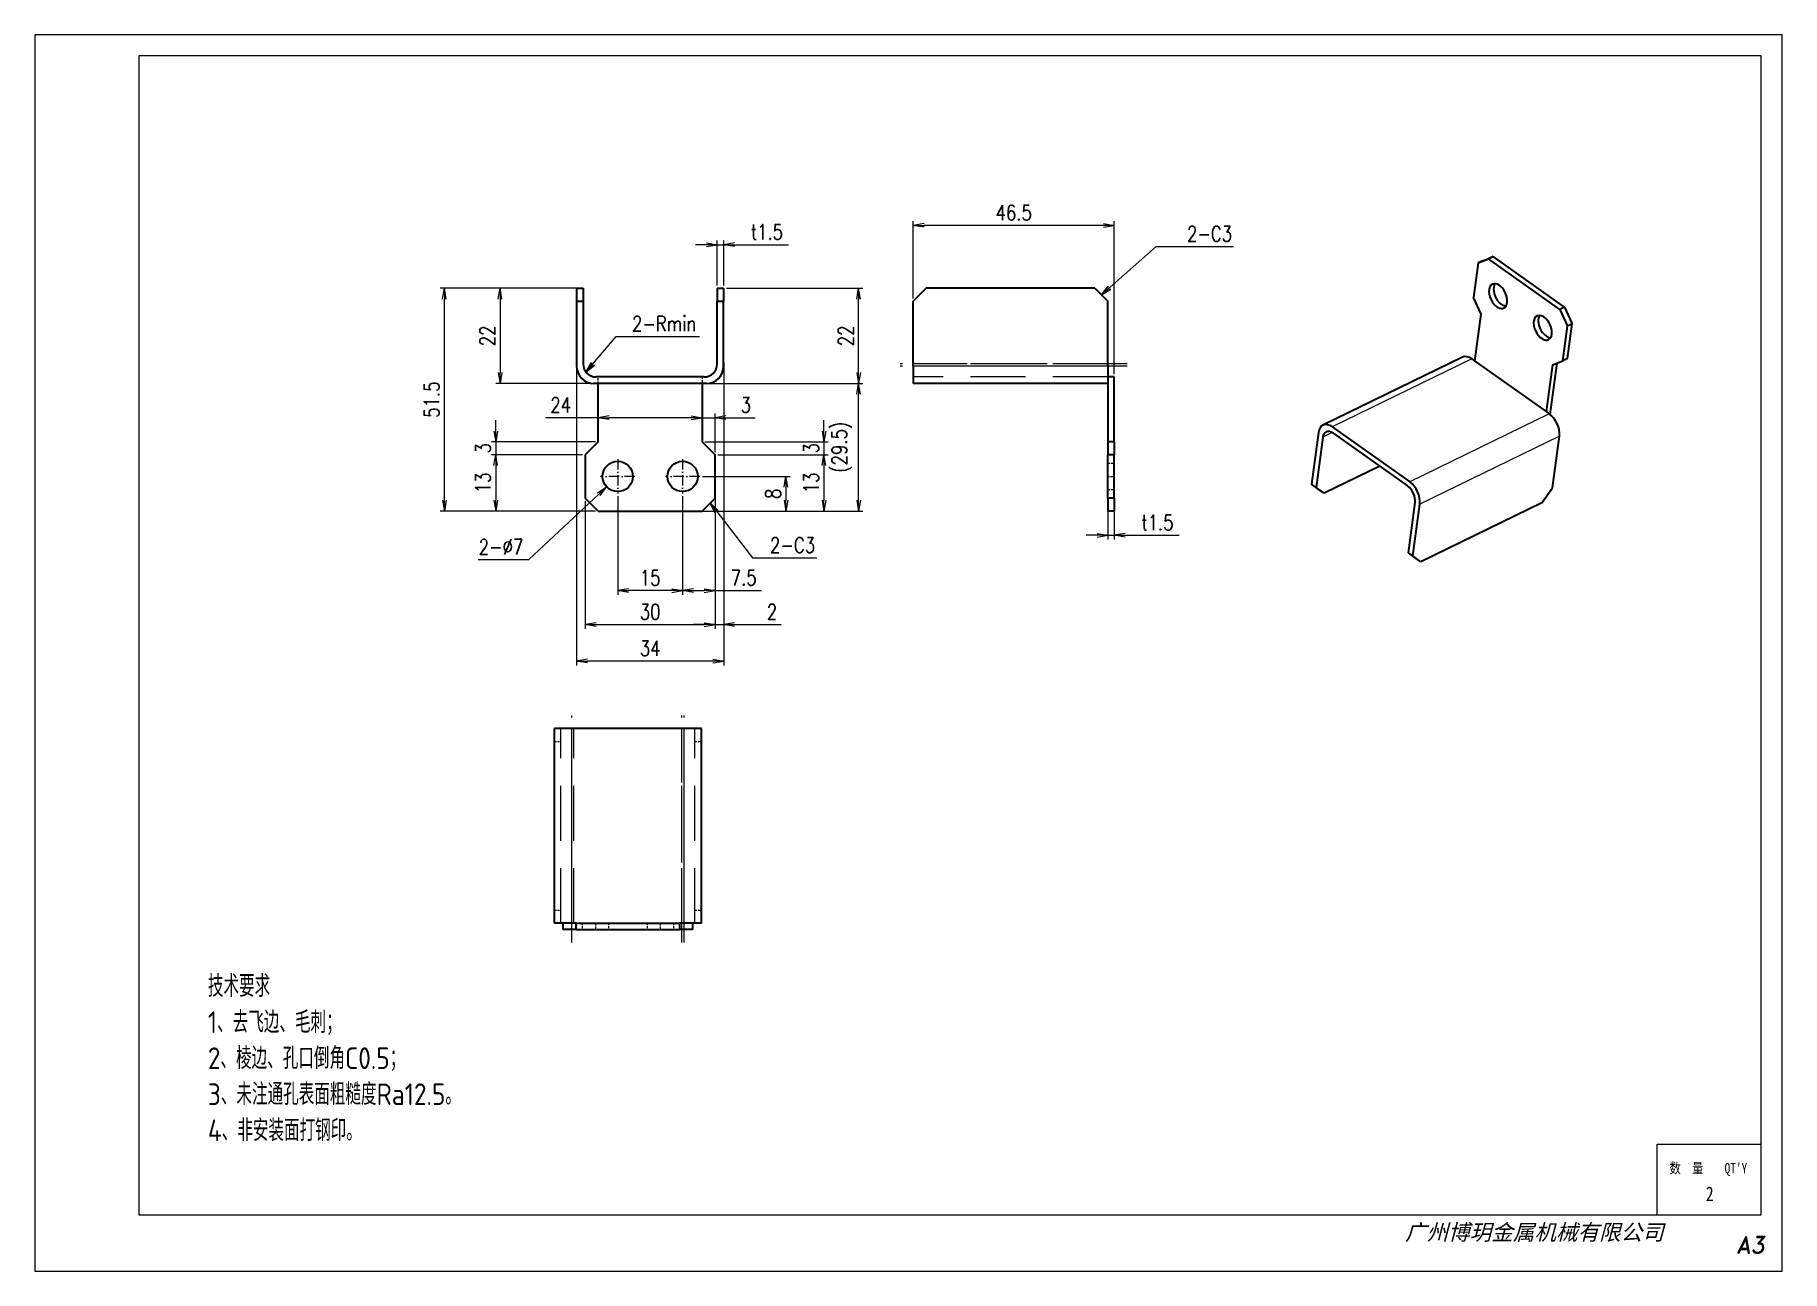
# Model space of a CAD drawing. Header units: millimetres. Extents: x 947 to 8432, y 980 to 2342.
# Drawn here: x 5900 to 6304.1, y 1550 to 1835.7 of the extents above; entities that cross this region are included whole.
import ezdxf
from ezdxf.enums import TextEntityAlignment as Align

# ---------------------------------------------------------------- set-up
doc = ezdxf.new("R2010")
doc.units = ezdxf.units.MM
for name, pattern in [('AM_ISO02W050x2', [3.75, 3, -0.75]), ('AM_ISO08W050x2', [9, 6, -0.75, 1.5, -0.75]), ('DASHDOT', [18.5, 12, -3, 0.5, -3]), ('DASHED', [19.05, 12.7, -6.35])]:
    doc.linetypes.add(name, pattern=pattern)
for name, color, linetype, lineweight in [('中心线', 2, 'AM_ISO08W050x2', 18), ('图框BY', 7, 'Continuous', 0), ('标注线', 3, 'Continuous', 18), ('粗实线', 7, 'Continuous', 35), ('虚线', 1, 'AM_ISO02W050x2', 18)]:
    doc.layers.add(name, color=color, linetype=linetype, lineweight=lineweight)
doc.styles.add('DIM', font='romans.shx', dxfattribs={"width": 0.8, "bigfont": 'bigfont.shx'})
doc.styles.add('STYLE1', font='')
doc.styles.add('国标', font='simfang.ttf', dxfattribs={"width": 0.8})
doc.styles.add('机械长仿宋', font='gbenor.shx', dxfattribs={"height": 1, "bigfont": 'gbcbig.shx'})
doc.styles.add('标题字', font='romand.shx', dxfattribs={"oblique": 10, "bigfont": 'bigfont.shx'})
doc.styles.get('STYLE1').set_extended_font_data('SimSun')
doc.dimstyles.new('XR 1-1', dxfattribs={"dimtxt": 3.5, "dimasz": 2.5, "dimexe": 1, "dimexo": 0.625, "dimgap": 1.2, "dimtad": 1, "dimtoh": 1, "dimdsep": 46, "dimtxsty": 'DIM', "dimblk": 'OPEN', "dimcen": 0, "dimclrd": 8, "dimclre": 8, "dimclrt": 2, "dimazin": 2, "dimtfac": 0.5, "dimtmove": 0, "dimatfit": 3, "dimldrblk": 'OPEN', "dimfxl": 1, "dimtolj": 2, "dimlwd": 18, "dimlwe": 18, "dimarcsym": 0})
doc.dimstyles.new('XR 1-1$0', dxfattribs={"dimtxt": 3.5, "dimasz": 2.5, "dimexe": 1, "dimexo": 0.625, "dimgap": 1.2, "dimtad": 1, "dimzin": 9, "dimdsep": 46, "dimtxsty": 'DIM', "dimblk": 'OPEN', "dimcen": 0, "dimclrd": 8, "dimclre": 8, "dimclrt": 2, "dimazin": 2, "dimtfac": 0.5, "dimtmove": 0, "dimatfit": 3, "dimldrblk": 'OPEN', "dimfxl": 1, "dimtolj": 2, "dimlwd": 18, "dimlwe": 18, "dimarcsym": 0})
doc.dimstyles.new('XR 1-1$3', dxfattribs={"dimtxt": 3.5, "dimasz": 2.5, "dimexe": 1, "dimexo": 0.625, "dimgap": 1.2, "dimtad": 1, "dimtoh": 1, "dimdsep": 46, "dimtxsty": 'DIM', "dimblk": 'OPEN', "dimcen": 0, "dimclrd": 8, "dimclre": 8, "dimclrt": 2, "dimazin": 2, "dimtfac": 0.5, "dimtofl": 0, "dimtmove": 0, "dimatfit": 3, "dimldrblk": 'OPEN', "dimfxl": 1, "dimtolj": 2, "dimlwd": 18, "dimlwe": 18, "dimarcsym": 0})

msp = doc.modelspace()

# ---------------------------------------------------------------- texts
at = {"layer": '图框BY', "style": '国标', "width": 0.8}
for s, p in [('数  量', (6278.01, 1572.577)), ("QT'Y ", (6290.76, 1572.577))]:
    msp.add_text(s, height=2.4051, dxfattribs=at).set_placement(p)
msp.add_text('2', height=3.367, dxfattribs=at).set_placement((6287.318, 1566.163), align=Align.CENTER)
at = {"layer": '图框BY', "lineweight": -3, "style": 'STYLE1', "oblique": 15}
msp.add_text('广州博玥金属机械有限公司', height=3.6557, dxfattribs=at).set_placement((6216.861, 1557.147))
at = {"layer": '图框BY', "style": '标题字', "oblique": 10}
msp.add_text('A3', height=3.8481, dxfattribs=at).set_placement((6296.755, 1556.025), align=Align.MIDDLE)
at = {"layer": '标注线', "color": 2, "char_height": 3.5, "attachment_point": 7, "style": 'DIM'}
for s, insert in [('\\A2;2-C3', (6166.425, 1788.004)), ('\\A2;2-{\\Fromans,bigfont|c134;R}min', (6038.068, 1767.252)), ('\\A2;2-C3', (6070.001, 1716.047))]:
    msp.add_mtext(s, dxfattribs=dict(at, insert=insert))
at = {"layer": '标注线', "color": 2, "insert": (5940, 1580), "char_height": 5, "width": 114.82461, "attachment_point": 7, "style": '机械长仿宋'}
msp.add_mtext('\\A2;技术要求\\P1、去飞边、毛刺；\\P2、棱边、孔口倒角C0.5；\\P3、未注通孔表面粗糙度Ra12.5。\\P4、非安装面打钢印。', dxfattribs=at)

# ---------------------------------------------------------------- blocks, each defined once
blk = doc.blocks.new('_Open')
at = {"color": 0, "linetype": 'ByBlock', "lineweight": -2}
for p, q in [((-1, 0.17), (0, 0)), ((-1, -0.17), (0, 0)), ((0, 0), (-1, 0))]:
    blk.add_line(p, q, dxfattribs=at)
blk = doc.blocks.new('*D284')
at = {"layer": '标注线', "color": 8, "lineweight": 18, "transparency": 16777216}
for p, q in [((6025.4, 1777.17), (6006.58, 1777.17)), ((6007.58, 1774.67), (6007.58, 1757.67)), ((6029.65, 1755.17), (6006.58, 1755.17))]:
    blk.add_line(p, q, dxfattribs=at)
at = {"layer": '标注线', "color": 8, "lineweight": 18, "transparency": 16777216, "xscale": 2.5, "yscale": 2.5, "zscale": 2.5}
for p, rotation in [((6007.58, 1777.17), 90), ((6007.58, 1755.17), 270)]:
    blk.add_blockref('_Open', p, dxfattribs=dict(at, rotation=rotation))
at = {"layer": '标注线', "color": 2, "transparency": 16777216, "insert": (6004.63, 1766.17), "char_height": 3.5, "attachment_point": 5, "rotation": 90, "style": 'DIM'}
blk.add_mtext('\\A2;22', dxfattribs=at)
blk = doc.blocks.new('*D285')
at = {"layer": '标注线', "color": 8, "lineweight": 18, "transparency": 16777216}
for p, q in [((6059.9, 1777.17), (6091.48, 1777.17)), ((6090.48, 1757.67), (6090.48, 1774.67)), ((6054.9, 1755.17), (6091.48, 1755.17))]:
    blk.add_line(p, q, dxfattribs=at)
at = {"layer": '标注线', "color": 8, "lineweight": 18, "transparency": 16777216, "xscale": 2.5, "yscale": 2.5, "zscale": 2.5}
for p, rotation in [((6090.48, 1777.17), 90), ((6090.48, 1755.17), 270)]:
    blk.add_blockref('_Open', p, dxfattribs=dict(at, rotation=rotation))
at = {"layer": '标注线', "color": 2, "transparency": 16777216, "insert": (6087.53, 1766.17), "char_height": 3.5, "attachment_point": 5, "rotation": 90, "style": 'DIM'}
blk.add_mtext('\\A2;22', dxfattribs=at)
blk = doc.blocks.new('*D286')
at = {"layer": '标注线', "color": 8, "lineweight": 18, "transparency": 16777216}
for p, q in [((6025.28, 1759.97), (6025.28, 1690)), ((6059.28, 1759.97), (6059.28, 1690)), ((6056.78, 1691), (6027.78, 1691))]:
    blk.add_line(p, q, dxfattribs=at)
at = {"layer": '标注线', "color": 8, "lineweight": 18, "transparency": 16777216, "xscale": 2.5, "yscale": 2.5, "zscale": 2.5, "rotation": 180}
blk.add_blockref('_Open', (6025.28, 1691), dxfattribs=at)
at = {"layer": '标注线', "color": 8, "lineweight": 18, "transparency": 16777216, "xscale": 2.5, "yscale": 2.5, "zscale": 2.5}
blk.add_blockref('_Open', (6059.28, 1691), dxfattribs=at)
at = {"layer": '标注线', "color": 2, "transparency": 16777216, "insert": (6042.28, 1693.95), "char_height": 3.5, "attachment_point": 5, "style": 'DIM'}
blk.add_mtext('\\A2;34', dxfattribs=at)
blk = doc.blocks.new('*D287')
at = {"layer": '标注线', "color": 8, "lineweight": 18, "transparency": 16777216}
for p, q in [((6077.24, 1755.17), (6091.48, 1755.17)), ((6090.48, 1728.17), (6090.48, 1752.67)), ((6054.9, 1725.67), (6091.48, 1725.67))]:
    blk.add_line(p, q, dxfattribs=at)
at = {"layer": '标注线', "color": 8, "lineweight": 18, "transparency": 16777216, "xscale": 2.5, "yscale": 2.5, "zscale": 2.5}
for p, rotation in [((6090.48, 1755.17), 90), ((6090.48, 1725.67), 270)]:
    blk.add_blockref('_Open', p, dxfattribs=dict(at, rotation=rotation))
at = {"layer": '标注线', "color": 2, "transparency": 16777216, "insert": (6086.61, 1740.42), "char_height": 3.5, "attachment_point": 5, "rotation": 90, "style": 'DIM'}
blk.add_mtext('\\A2;(29.5)', dxfattribs=at)
blk = doc.blocks.new('*D288')
at = {"layer": '标注线', "color": 8, "lineweight": 18, "transparency": 16777216}
for p, q in [((6030.28, 1747.25), (6018.07, 1747.25)), ((6030.28, 1747.83), (6030.28, 1746.25)), ((6051.78, 1747.25), (6032.78, 1747.25)), ((6054.28, 1747.83), (6054.28, 1746.25))]:
    blk.add_line(p, q, dxfattribs=at)
at = {"layer": '标注线', "color": 8, "lineweight": 18, "transparency": 16777216, "xscale": 2.5, "yscale": 2.5, "zscale": 2.5, "rotation": 180}
blk.add_blockref('_Open', (6030.28, 1747.25), dxfattribs=at)
at = {"layer": '标注线', "color": 8, "lineweight": 18, "transparency": 16777216, "xscale": 2.5, "yscale": 2.5, "zscale": 2.5}
blk.add_blockref('_Open', (6054.28, 1747.25), dxfattribs=at)
at = {"layer": '标注线', "color": 2, "transparency": 16777216, "insert": (6021.6, 1750.2), "char_height": 3.5, "attachment_point": 5, "style": 'DIM'}
blk.add_mtext('\\A2;24', dxfattribs=at)
blk = doc.blocks.new('*D289')
at = {"layer": '标注线', "color": 8, "lineweight": 18, "transparency": 16777216}
for p, q in [((6051.78, 1747.23), (6049.28, 1747.23)), ((6054.28, 1742.29), (6054.28, 1748.23)), ((6054.28, 1747.23), (6057.28, 1747.23)), ((6057.28, 1739.29), (6057.28, 1748.23)), ((6059.78, 1747.23), (6066.54, 1747.23))]:
    blk.add_line(p, q, dxfattribs=at)
at = {"layer": '标注线', "color": 8, "lineweight": 18, "transparency": 16777216, "xscale": 2.5, "yscale": 2.5, "zscale": 2.5}
blk.add_blockref('_Open', (6054.28, 1747.23), dxfattribs=at)
at = {"layer": '标注线', "color": 8, "lineweight": 18, "transparency": 16777216, "xscale": 2.5, "yscale": 2.5, "zscale": 2.5, "rotation": 180}
blk.add_blockref('_Open', (6057.28, 1747.23), dxfattribs=at)
at = {"layer": '标注线', "color": 2, "transparency": 16777216, "insert": (6064.41, 1750.18), "char_height": 3.5, "attachment_point": 5, "style": 'DIM'}
blk.add_mtext('\\A2;3', dxfattribs=at)
blk = doc.blocks.new('*D290')
at = {"layer": '标注线', "color": 8, "lineweight": 18, "transparency": 16777216}
for p, q in [((6082.46, 1744.17), (6082.46, 1746.67)), ((6054.9, 1741.67), (6083.46, 1741.67)), ((6082.46, 1741.67), (6082.46, 1738.67)), ((6057.9, 1738.67), (6083.46, 1738.67)), ((6082.46, 1736.17), (6082.46, 1733.67))]:
    blk.add_line(p, q, dxfattribs=at)
at = {"layer": '标注线', "color": 8, "lineweight": 18, "transparency": 16777216, "xscale": 2.5, "yscale": 2.5, "zscale": 2.5}
for p, rotation in [((6082.46, 1741.67), 270), ((6082.46, 1738.67), 90)]:
    blk.add_blockref('_Open', p, dxfattribs=dict(at, rotation=rotation))
at = {"layer": '标注线', "color": 2, "transparency": 16777216, "insert": (6079.51, 1740.17), "char_height": 3.5, "attachment_point": 5, "rotation": 90, "style": 'DIM'}
blk.add_mtext('\\A2;3', dxfattribs=at)
blk = doc.blocks.new('*D291')
at = {"layer": '标注线', "color": 8, "lineweight": 18, "transparency": 16777216}
for p, q in [((6006.58, 1744.17), (6006.58, 1746.67)), ((6029.65, 1741.67), (6005.58, 1741.67)), ((6006.58, 1741.67), (6006.58, 1738.67)), ((6026.65, 1738.67), (6005.58, 1738.67)), ((6006.58, 1736.17), (6006.58, 1733.67))]:
    blk.add_line(p, q, dxfattribs=at)
at = {"layer": '标注线', "color": 8, "lineweight": 18, "transparency": 16777216, "xscale": 2.5, "yscale": 2.5, "zscale": 2.5}
for p, rotation in [((6006.58, 1741.67), 270), ((6006.58, 1738.67), 90)]:
    blk.add_blockref('_Open', p, dxfattribs=dict(at, rotation=rotation))
at = {"layer": '标注线', "color": 2, "transparency": 16777216, "insert": (6003.63, 1740.17), "char_height": 3.5, "attachment_point": 5, "rotation": 90, "style": 'DIM'}
blk.add_mtext('\\A2;3', dxfattribs=at)
blk = doc.blocks.new('*D292')
at = {"layer": '标注线', "color": 8, "lineweight": 18, "transparency": 16777216}
for p, q in [((6059.28, 1759.34), (6059.28, 1698.43)), ((6057.28, 1738.04), (6057.28, 1698.43)), ((6054.78, 1699.43), (6052.28, 1699.43)), ((6057.28, 1699.43), (6059.28, 1699.43)), ((6061.78, 1699.43), (6072.59, 1699.43))]:
    blk.add_line(p, q, dxfattribs=at)
at = {"layer": '标注线', "color": 8, "lineweight": 18, "transparency": 16777216, "xscale": 2.5, "yscale": 2.5, "zscale": 2.5}
blk.add_blockref('_Open', (6057.28, 1699.43), dxfattribs=at)
at = {"layer": '标注线', "color": 8, "lineweight": 18, "transparency": 16777216, "xscale": 2.5, "yscale": 2.5, "zscale": 2.5, "rotation": 180}
blk.add_blockref('_Open', (6059.28, 1699.43), dxfattribs=at)
at = {"layer": '标注线', "color": 2, "transparency": 16777216, "insert": (6070.46, 1702.38), "char_height": 3.5, "attachment_point": 5, "style": 'DIM'}
blk.add_mtext('\\A2;2', dxfattribs=at)
blk = doc.blocks.new('*D293')
at = {"layer": '标注线', "color": 8, "lineweight": 18, "transparency": 16777216}
for p, q in [((6055.28, 1787.24), (6052.78, 1787.24)), ((6057.78, 1777.79), (6057.78, 1788.24)), ((6057.78, 1787.24), (6059.28, 1787.24)), ((6059.28, 1777.79), (6059.28, 1788.24)), ((6061.78, 1787.24), (6074.28, 1787.24))]:
    blk.add_line(p, q, dxfattribs=at)
at = {"layer": '标注线', "color": 8, "lineweight": 18, "transparency": 16777216, "xscale": 2.5, "yscale": 2.5, "zscale": 2.5}
blk.add_blockref('_Open', (6057.78, 1787.24), dxfattribs=at)
at = {"layer": '标注线', "color": 8, "lineweight": 18, "transparency": 16777216, "xscale": 2.5, "yscale": 2.5, "zscale": 2.5, "rotation": 180}
blk.add_blockref('_Open', (6059.28, 1787.24), dxfattribs=at)
at = {"layer": '标注线', "color": 2, "transparency": 16777216, "insert": (6069.28, 1790.19), "char_height": 3.5, "attachment_point": 5, "style": 'DIM'}
blk.add_mtext('\\A2;{\\Fromans,bigfont|c134;t}1.5', dxfattribs=at)
blk = doc.blocks.new('*D294')
at = {"layer": '标注线', "color": 8, "lineweight": 18, "transparency": 16777216}
for p, q in [((6148.12, 1726.54), (6148.12, 1719.06)), ((6149.62, 1725.5), (6149.62, 1719.06)), ((6145.62, 1720.06), (6143.12, 1720.06)), ((6148.12, 1720.06), (6149.62, 1720.06)), ((6152.12, 1720.06), (6164.62, 1720.06))]:
    blk.add_line(p, q, dxfattribs=at)
at = {"layer": '标注线', "color": 8, "lineweight": 18, "transparency": 16777216, "xscale": 2.5, "yscale": 2.5, "zscale": 2.5}
blk.add_blockref('_Open', (6148.12, 1720.06), dxfattribs=at)
at = {"layer": '标注线', "color": 8, "lineweight": 18, "transparency": 16777216, "xscale": 2.5, "yscale": 2.5, "zscale": 2.5, "rotation": 180}
blk.add_blockref('_Open', (6149.62, 1720.06), dxfattribs=at)
at = {"layer": '标注线', "color": 2, "transparency": 16777216, "insert": (6159.62, 1723.01), "char_height": 3.5, "attachment_point": 5, "style": 'DIM'}
blk.add_mtext('\\A2;{\\Fromans,bigfont|c134;t}1.5', dxfattribs=at)
blk = doc.blocks.new('*D295')
at = {"layer": '标注线', "color": 8, "lineweight": 18, "transparency": 16777216}
for p, q in [((6103.12, 1774.79), (6103.12, 1792.69)), ((6147.12, 1791.69), (6105.62, 1791.69)), ((6149.62, 1757.29), (6149.62, 1792.69))]:
    blk.add_line(p, q, dxfattribs=at)
at = {"layer": '标注线', "color": 8, "lineweight": 18, "transparency": 16777216, "xscale": 2.5, "yscale": 2.5, "zscale": 2.5, "rotation": 180}
blk.add_blockref('_Open', (6103.12, 1791.69), dxfattribs=at)
at = {"layer": '标注线', "color": 8, "lineweight": 18, "transparency": 16777216, "xscale": 2.5, "yscale": 2.5, "zscale": 2.5}
blk.add_blockref('_Open', (6149.62, 1791.69), dxfattribs=at)
at = {"layer": '标注线', "color": 2, "transparency": 16777216, "insert": (6126.37, 1794.64), "char_height": 3.5, "attachment_point": 5, "style": 'DIM'}
blk.add_mtext('\\A2;46.5', dxfattribs=at)
blk = doc.blocks.new('*D296')
at = {"layer": '标注线', "color": 8, "lineweight": 18, "transparency": 16777216}
for p, q in [((6027.28, 1728.04), (6027.28, 1698.43)), ((6057.28, 1728.04), (6057.28, 1698.43)), ((6029.78, 1699.43), (6054.78, 1699.43))]:
    blk.add_line(p, q, dxfattribs=at)
at = {"layer": '标注线', "color": 8, "lineweight": 18, "transparency": 16777216, "xscale": 2.5, "yscale": 2.5, "zscale": 2.5, "rotation": 180}
blk.add_blockref('_Open', (6027.28, 1699.43), dxfattribs=at)
at = {"layer": '标注线', "color": 8, "lineweight": 18, "transparency": 16777216, "xscale": 2.5, "yscale": 2.5, "zscale": 2.5}
blk.add_blockref('_Open', (6057.28, 1699.43), dxfattribs=at)
at = {"layer": '标注线', "color": 2, "transparency": 16777216, "insert": (6042.28, 1702.38), "char_height": 3.5, "attachment_point": 5, "style": 'DIM'}
blk.add_mtext('\\A2;30', dxfattribs=at)
blk = doc.blocks.new('*D297')
at = {"layer": '标注线', "color": 8, "lineweight": 18, "transparency": 16777216}
for p, q in [((6054.37, 1733.67), (6074.67, 1733.67)), ((6073.67, 1731.17), (6073.67, 1728.17)), ((6054.37, 1725.67), (6074.67, 1725.67))]:
    blk.add_line(p, q, dxfattribs=at)
at = {"layer": '标注线', "color": 8, "lineweight": 18, "transparency": 16777216, "xscale": 2.5, "yscale": 2.5, "zscale": 2.5}
for p, rotation in [((6073.67, 1733.67), 90), ((6073.67, 1725.67), 270)]:
    blk.add_blockref('_Open', p, dxfattribs=dict(at, rotation=rotation))
at = {"layer": '标注线', "color": 2, "transparency": 16777216, "insert": (6070.72, 1729.67), "char_height": 3.5, "attachment_point": 5, "rotation": 90, "style": 'DIM'}
blk.add_mtext('\\A2;8', dxfattribs=at)
blk = doc.blocks.new('*D298')
at = {"layer": '标注线', "color": 8, "lineweight": 18, "transparency": 16777216}
for p, q in [((6049.78, 1729.08), (6049.78, 1706.3)), ((6057.28, 1728.04), (6057.28, 1706.3)), ((6052.28, 1707.3), (6054.78, 1707.3)), ((6057.28, 1707.3), (6068.04, 1707.3))]:
    blk.add_line(p, q, dxfattribs=at)
at = {"layer": '标注线', "color": 8, "lineweight": 18, "transparency": 16777216, "xscale": 2.5, "yscale": 2.5, "zscale": 2.5, "rotation": 180}
blk.add_blockref('_Open', (6049.78, 1707.3), dxfattribs=at)
at = {"layer": '标注线', "color": 8, "lineweight": 18, "transparency": 16777216, "xscale": 2.5, "yscale": 2.5, "zscale": 2.5}
blk.add_blockref('_Open', (6057.28, 1707.3), dxfattribs=at)
at = {"layer": '标注线', "color": 2, "transparency": 16777216, "insert": (6063.91, 1710.25), "char_height": 3.5, "attachment_point": 5, "style": 'DIM'}
blk.add_mtext('\\A2;7.5', dxfattribs=at)
blk = doc.blocks.new('*D299')
at = {"layer": '标注线', "color": 8, "lineweight": 18, "transparency": 16777216}
for p, q in [((6034.78, 1729.08), (6034.78, 1706.27)), ((6049.78, 1728.45), (6049.78, 1706.27)), ((6047.28, 1707.27), (6037.28, 1707.27))]:
    blk.add_line(p, q, dxfattribs=at)
at = {"layer": '标注线', "color": 8, "lineweight": 18, "transparency": 16777216, "xscale": 2.5, "yscale": 2.5, "zscale": 2.5, "rotation": 180}
blk.add_blockref('_Open', (6034.78, 1707.27), dxfattribs=at)
at = {"layer": '标注线', "color": 8, "lineweight": 18, "transparency": 16777216, "xscale": 2.5, "yscale": 2.5, "zscale": 2.5}
blk.add_blockref('_Open', (6049.78, 1707.27), dxfattribs=at)
at = {"layer": '标注线', "color": 2, "transparency": 16777216, "insert": (6042.28, 1710.22), "char_height": 3.5, "attachment_point": 5, "style": 'DIM'}
blk.add_mtext('\\A2;15', dxfattribs=at)
blk = doc.blocks.new('*D300')
at = {"layer": '标注线', "color": 8, "lineweight": 18, "transparency": 16777216}
for p, q in [((6058.53, 1738.67), (6083.46, 1738.67)), ((6082.46, 1736.17), (6082.46, 1728.17)), ((6054.99, 1725.67), (6083.46, 1725.67))]:
    blk.add_line(p, q, dxfattribs=at)
at = {"layer": '标注线', "color": 8, "lineweight": 18, "transparency": 16777216, "xscale": 2.5, "yscale": 2.5, "zscale": 2.5}
for p, rotation in [((6082.46, 1738.67), 90), ((6082.46, 1725.67), 270)]:
    blk.add_blockref('_Open', p, dxfattribs=dict(at, rotation=rotation))
at = {"layer": '标注线', "color": 2, "transparency": 16777216, "insert": (6079.51, 1732.17), "char_height": 3.5, "attachment_point": 5, "rotation": 90, "style": 'DIM'}
blk.add_mtext('\\A2;13', dxfattribs=at)
blk = doc.blocks.new('*D301')
at = {"layer": '标注线', "color": 8, "lineweight": 18, "transparency": 16777216}
for p, q in [((6024.65, 1777.17), (5993.7, 1777.17)), ((5994.7, 1728.17), (5994.7, 1774.67)), ((6029.65, 1725.67), (5993.7, 1725.67))]:
    blk.add_line(p, q, dxfattribs=at)
at = {"layer": '标注线', "color": 8, "lineweight": 18, "transparency": 16777216, "xscale": 2.5, "yscale": 2.5, "zscale": 2.5}
for p, rotation in [((5994.7, 1777.17), 90), ((5994.7, 1725.67), 270)]:
    blk.add_blockref('_Open', p, dxfattribs=dict(at, rotation=rotation))
at = {"layer": '标注线', "color": 2, "transparency": 16777216, "insert": (5991.75, 1751.42), "char_height": 3.5, "attachment_point": 5, "rotation": 90, "style": 'DIM'}
blk.add_mtext('\\A2;51.5', dxfattribs=at)
blk = doc.blocks.new('*D302')
at = {"layer": '标注线', "color": 8, "lineweight": 18, "transparency": 16777216}
for p, q in [((6026.65, 1738.67), (6005.58, 1738.67)), ((6006.58, 1736.17), (6006.58, 1728.17)), ((6029.65, 1725.67), (6005.58, 1725.67))]:
    blk.add_line(p, q, dxfattribs=at)
at = {"layer": '标注线', "color": 8, "lineweight": 18, "transparency": 16777216, "xscale": 2.5, "yscale": 2.5, "zscale": 2.5}
for p, rotation in [((6006.58, 1738.67), 90), ((6006.58, 1725.67), 270)]:
    blk.add_blockref('_Open', p, dxfattribs=dict(at, rotation=rotation))
at = {"layer": '标注线', "color": 2, "transparency": 16777216, "insert": (6003.63, 1732.17), "char_height": 3.5, "attachment_point": 5, "rotation": 90, "style": 'DIM'}
blk.add_mtext('\\A2;13', dxfattribs=at)
blk = doc.blocks.new('*D303')
at = {"layer": '标注线', "color": 8, "lineweight": 18, "transparency": 16777216}
for p, q in [((6014.25, 1714.44), (6030.4, 1729.57)), ((6002.51, 1714.44), (6014.25, 1714.44))]:
    blk.add_line(p, q, dxfattribs=at)
at = {"layer": '标注线', "color": 8, "lineweight": 18, "transparency": 16777216, "xscale": 2.5, "yscale": 2.5, "zscale": 2.5, "rotation": 43.12670939556352}
blk.add_blockref('_Open', (6032.22, 1731.28), dxfattribs=at)
at = {"layer": '标注线', "color": 2, "transparency": 16777216, "insert": (6007.78, 1717.39), "char_height": 3.5, "attachment_point": 5, "style": 'DIM'}
blk.add_mtext('\\A2;2-%%c7', dxfattribs=at)

# ---------------------------------------------------------------- dimensions: what is measured, and where the dimension line sits
at = {"layer": '标注线'}
for base, p1, p2, picture, middle in [((6103.123, 1791.692), (6149.623, 1756.669), (6103.123, 1774.169), '*D295', (6126.373, 1794.642)), ((6025.278, 1691), (6059.278, 1760.593), (6025.278, 1760.593), '*D286', (6042.278, 1693.95)), ((6034.778, 1707.274), (6049.778, 1729.079), (6034.778, 1729.704), '*D299', (6042.278, 1710.224)), ((6057.278, 1707.301), (6049.778, 1729.704), (6057.278, 1728.669), '*D298', (6063.911, 1710.251)), ((6057.278, 1699.425), (6027.278, 1728.669), (6057.278, 1728.669), '*D296', (6042.278, 1702.375))]:
    dim = msp.add_linear_dim(base=base, p1=p1, p2=p2, dimstyle='XR 1-1$0', dxfattribs=at)
    dim.commit()
    dim.dimension.update_dxf_attribs({"geometry": picture, "text_midpoint": middle})
for base, p1, p2, picture, middle in [((6059.278, 1787.24), (6057.778, 1777.169), (6059.278, 1777.169), '*D293', (6069.278, 1790.19)), ((6149.623, 1720.064), (6148.123, 1727.169), (6149.623, 1726.127), '*D294', (6159.623, 1723.014))]:
    dim = msp.add_linear_dim(base=base, p1=p1, p2=p2, text='{\\Fromans,bigfont|c134;t}<>', dimstyle='XR 1-1$0', dxfattribs=at)
    dim.commit()
    dim.dimension.update_dxf_attribs({"geometry": picture, "text_midpoint": middle})
for base, p1, p2, picture, middle in [((5994.7, 1777.169), (6030.278, 1725.669), (6025.278, 1777.169), '*D301', (5991.75, 1751.419)), ((6007.584, 1755.169), (6026.028, 1777.169), (6030.278, 1755.169), '*D284', (6004.634, 1766.169)), ((6090.479, 1777.169), (6054.278, 1755.169), (6059.278, 1777.169), '*D285', (6087.529, 1766.169)), ((6006.584, 1725.669), (6027.278, 1738.669), (6030.278, 1725.669), '*D302', (6003.634, 1732.169)), ((6082.457, 1725.669), (6057.903, 1738.669), (6054.368, 1725.669), '*D300', (6079.507, 1732.169)), ((6073.666, 1725.669), (6053.743, 1733.669), (6053.743, 1725.669), '*D297', (6070.716, 1729.669))]:
    dim = msp.add_linear_dim(base=base, p1=p1, p2=p2, angle=90, dimstyle='XR 1-1$0', dxfattribs=at)
    dim.commit()
    dim.dimension.update_dxf_attribs({"geometry": picture, "text_midpoint": middle})
for base, p1, p2, picture, middle in [((6057.278, 1699.425), (6059.278, 1759.968), (6057.278, 1738.669), '*D292', (6070.461, 1699.425)), ((6030.278, 1747.253), (6054.278, 1748.46), (6030.278, 1748.46), '*D288', (6021.599, 1747.253)), ((6054.278, 1747.228), (6057.278, 1738.669), (6054.278, 1741.669), '*D289', (6064.411, 1747.228))]:
    dim = msp.add_linear_dim(base=base, p1=p1, p2=p2, dimstyle='XR 1-1$0', dxfattribs=at)
    dim.commit()
    dim.dimension.update_dxf_attribs({"geometry": picture, "text_midpoint": middle, "dimtype": 160})
dim = msp.add_linear_dim(base=(6090.479, 1755.169), p1=(6054.278, 1725.669), p2=(6076.616, 1755.169), angle=90, dimstyle='XR 1-1$0', override={"dimpost": '(<>)'}, dxfattribs=at)
dim.commit()
dim.dimension.update_dxf_attribs({"geometry": '*D287', "text_midpoint": (6086.613, 1740.419)})
for base, p1, p2, picture, middle in [((6006.584, 1738.669), (6030.278, 1741.669), (6027.278, 1738.669), '*D291', (6006.584, 1740.169)), ((6082.457, 1738.669), (6054.278, 1741.669), (6057.278, 1738.669), '*D290', (6082.457, 1740.169))]:
    dim = msp.add_linear_dim(base=base, p1=p1, p2=p2, angle=90, dimstyle='XR 1-1$0', dxfattribs=at)
    dim.commit()
    dim.dimension.update_dxf_attribs({"geometry": picture, "text_midpoint": middle, "dimtype": 160})
dim = msp.add_diameter_dim_2p(p1=(6037.332, 1736.062), p2=(6032.223, 1731.276), dimstyle='XR 1-1$3', override={"dimpost": '2-%%c<>'}, dxfattribs=at)
dim.commit()
dim.dimension.update_dxf_attribs({"geometry": '*D303', "text_midpoint": (6007.779, 1714.438), "dimtype": 163})

# ---------------------------------------------------------------- linework, layer by layer
at = {"layer": '中心线', "color": 2, "linetype": 'DASHDOT', "lineweight": 13}
for p, q in [((6152.623, 1759.669), (6098.622, 1759.669)), ((6152.623, 1759.169), (6098.622, 1759.169)), ((6024.13, 1625.918), (6024.13, 1679.918)), ((6049.63, 1625.918), (6049.63, 1679.918)), ((6050.13, 1625.918), (6050.13, 1679.918))]:
    msp.add_line(p, q, dxfattribs=at)
at = {"layer": '中心线', "color": 2, "linetype": 'DASHDOT', "lineweight": 13, "ltscale": 0.19825}
for p, q in [((6034.778, 1737.634), (6034.778, 1729.704)), ((6049.778, 1737.634), (6049.778, 1729.704)), ((6038.743, 1733.669), (6030.813, 1733.669)), ((6053.743, 1733.669), (6045.813, 1733.669))]:
    msp.add_line(p, q, dxfattribs=at)
at = {"layer": '中心线', "color": 2, "linetype": 'DASHDOT', "lineweight": 13, "ltscale": 0.045}
msp.add_line((6147.973, 1733.669), (6149.773, 1733.669), dxfattribs=at)
at = {"layer": '中心线', "color": 2, "linetype": 'DASHDOT', "lineweight": 13, "ltscale": 0.045015}
for p, q in [((6029.63, 1630.568), (6029.63, 1628.768)), ((6044.63, 1630.568), (6044.63, 1628.768))]:
    msp.add_line(p, q, dxfattribs=at)
at = {"layer": '图框BY'}
msp.add_lwpolyline([(6304.051, 1835.722), (5900, 1835.722), (5900, 1550), (6304.051, 1550)], close=True, dxfattribs=at)
for points in [[(5924.051, 1830.911), (5924.051, 1562.987), (6299.241, 1562.987), (6299.241, 1830.911), (5924.051, 1830.911)], [(6275.19, 1562.987), (6275.19, 1579.342), (6299.241, 1579.342)]]:
    msp.add_lwpolyline(points, dxfattribs=at)
at = {"layer": '粗实线', "color": 7, "lineweight": 35, "ltscale": 0.201791}
for p, q in [((6233.761, 1783.017), (6232.696, 1775.016)), ((6253.356, 1760.388), (6254.421, 1768.389)), ((6254.432, 1760.912), (6255.497, 1768.913))]:
    msp.add_line(p, q, dxfattribs=at)
at = {"layer": '粗实线', "color": 7, "lineweight": 35, "ltscale": 0.064078}
for p, q in [((6233.761, 1783.017), (6236.147, 1783.954)), ((6234.837, 1783.541), (6237.223, 1784.478)), ((6250.971, 1759.45), (6253.356, 1760.388))]:
    msp.add_line(p, q, dxfattribs=at)
at = {"layer": '粗实线', "color": 7, "lineweight": 35, "ltscale": 0.029917}
for p, q in [((6234.837, 1783.541), (6233.761, 1783.017)), ((6237.223, 1784.478), (6236.147, 1783.954)), ((6253.751, 1772.776), (6252.675, 1772.252)), ((6255.497, 1768.913), (6254.421, 1768.389)), ((6254.432, 1760.912), (6253.356, 1760.388))]:
    msp.add_line(p, q, dxfattribs=at)
at = {"layer": '粗实线', "color": 7, "lineweight": 35}
for p, q in [((6252.675, 1772.252), (6236.147, 1783.954)), ((6253.751, 1772.776), (6237.223, 1784.478)), ((6145.123, 1777.169), (6106.123, 1777.169)), ((6230.138, 1761.234), (6197.864, 1745.512)), ((6233.005, 1760.351), (6249.533, 1748.649)), ((6055.278, 1755.169), (6029.278, 1755.169)), ((6054.778, 1756.669), (6029.778, 1756.669)), ((6148.123, 1755.169), (6103.123, 1755.169)), ((6200.042, 1745.117), (6217.947, 1732.439)), ((6200.226, 1743.673), (6217.443, 1731.482)), ((6030.278, 1725.669), (6054.278, 1725.669)), ((6248.481, 1727.56), (6220.51, 1713.934)), ((6020.13, 1630.418), (6020.13, 1675.418)), ((6050.13, 1675.418), (6024.13, 1675.418)), ((6054.13, 1630.418), (6054.13, 1675.418)), ((6025.13, 1630.418), (6049.13, 1630.418)), ((6025.13, 1628.918), (6049.13, 1628.918))]:
    msp.add_line(p, q, dxfattribs=at)
at = {"layer": '粗实线', "color": 7, "lineweight": 35, "ltscale": 0.075}
for p, q in [((6025.278, 1777.169), (6025.278, 1774.169)), ((6026.778, 1777.169), (6026.778, 1774.169)), ((6057.778, 1777.169), (6057.778, 1774.169)), ((6059.278, 1777.169), (6059.278, 1774.169)), ((6148.123, 1741.669), (6148.123, 1738.669)), ((6149.623, 1741.669), (6149.623, 1738.669)), ((6148.123, 1728.669), (6148.123, 1725.669)), ((6149.623, 1728.669), (6149.623, 1725.669)), ((6025.13, 1630.418), (6022.13, 1630.418)), ((6025.13, 1628.918), (6022.13, 1628.918)), ((6052.13, 1630.418), (6049.13, 1630.418)), ((6052.13, 1628.918), (6049.13, 1628.918))]:
    msp.add_line(p, q, dxfattribs=at)
at = {"layer": '粗实线', "color": 7, "lineweight": 35, "ltscale": 0.0375}
for p, q in [((6025.278, 1777.169), (6026.778, 1777.169)), ((6025.278, 1774.169), (6026.778, 1774.169)), ((6057.778, 1777.169), (6059.278, 1777.169)), ((6057.778, 1774.169), (6059.278, 1774.169)), ((6149.623, 1756.669), (6148.123, 1756.669)), ((6149.623, 1741.669), (6148.123, 1741.669)), ((6149.623, 1738.669), (6148.123, 1738.669)), ((6149.623, 1728.669), (6148.123, 1728.669)), ((6149.623, 1725.669), (6148.123, 1725.669)), ((6022.13, 1628.918), (6022.13, 1630.418)), ((6025.13, 1628.918), (6025.13, 1630.418)), ((6049.13, 1628.918), (6049.13, 1630.418)), ((6052.13, 1628.918), (6052.13, 1630.418))]:
    msp.add_line(p, q, dxfattribs=at)
at = {"layer": '粗实线', "color": 7, "lineweight": 35, "ltscale": 0.375}
for p, q in [((6025.278, 1774.169), (6025.278, 1759.169)), ((6059.278, 1759.169), (6059.278, 1774.169)), ((6103.123, 1759.169), (6103.123, 1774.169)), ((6148.123, 1759.169), (6148.123, 1774.169)), ((6149.623, 1741.669), (6149.623, 1756.669))]:
    msp.add_line(p, q, dxfattribs=at)
at = {"layer": '粗实线', "color": 7, "lineweight": 35, "ltscale": 0.3625}
for p, q in [((6026.778, 1774.169), (6026.778, 1759.669)), ((6057.778, 1759.669), (6057.778, 1774.169))]:
    msp.add_line(p, q, dxfattribs=at)
at = {"layer": '粗实线', "color": 7, "lineweight": 35, "ltscale": 0.106066}
for p, q in [((6106.123, 1777.169), (6103.123, 1774.169)), ((6145.123, 1777.169), (6148.123, 1774.169)), ((6030.278, 1741.669), (6027.278, 1738.669)), ((6054.278, 1741.669), (6057.278, 1738.669)), ((6030.278, 1725.669), (6027.278, 1728.669)), ((6057.278, 1728.669), (6054.278, 1725.669))]:
    msp.add_line(p, q, dxfattribs=at)
at = {"layer": '粗实线', "color": 7, "lineweight": 35, "ltscale": 0.10599}
for p, q in [((6234.443, 1771.153), (6232.696, 1775.016)), ((6252.675, 1772.252), (6254.421, 1768.389)), ((6253.751, 1772.776), (6255.497, 1768.913))]:
    msp.add_line(p, q, dxfattribs=at)
at = {"layer": '粗实线', "color": 7, "lineweight": 35, "ltscale": 0.272418}
for p, q in [((6233.005, 1760.351), (6234.443, 1771.153)), ((6250.971, 1759.45), (6249.533, 1748.649))]:
    msp.add_line(p, q, dxfattribs=at)
at = {"layer": '粗实线', "color": 7, "lineweight": 35, "ltscale": 0.070711}
for p, q in [((6103.123, 1759.169), (6103.123, 1756.34)), ((6148.123, 1759.169), (6148.123, 1756.34)), ((6024.13, 1675.418), (6021.301, 1675.418)), ((6052.958, 1675.418), (6050.13, 1675.418))]:
    msp.add_line(p, q, dxfattribs=at)
at = {"layer": '粗实线', "color": 7, "lineweight": 13}
for p, q in [((6148.123, 1759.169), (6103.123, 1759.169)), ((6232.316, 1760.839), (6200.042, 1745.117)), ((6250.222, 1748.161), (6217.947, 1732.439)), ((6252.55, 1743.01), (6220.276, 1727.288)), ((6024.13, 1630.418), (6024.13, 1675.418)), ((6050.13, 1630.418), (6050.13, 1675.418))]:
    msp.add_line(p, q, dxfattribs=at)
at = {"layer": '粗实线', "color": 7, "lineweight": 35, "ltscale": 0.021095}
for p, q in [((6232.316, 1760.839), (6233.005, 1760.351)), ((6249.533, 1748.649), (6250.222, 1748.161))]:
    msp.add_line(p, q, dxfattribs=at)
at = {"layer": '粗实线', "color": 7, "lineweight": 35, "ltscale": 0.299618}
msp.add_line((6250.451, 1747.987), (6252.032, 1759.867), dxfattribs=at)
at = {"layer": '粗实线', "color": 7, "lineweight": 35, "ltscale": 0.3375}
for p, q in [((6030.278, 1741.669), (6030.278, 1755.169)), ((6054.278, 1755.169), (6054.278, 1741.669)), ((6148.123, 1755.169), (6148.123, 1741.669))]:
    msp.add_line(p, q, dxfattribs=at)
at = {"layer": '粗实线', "color": 7, "lineweight": 35, "ltscale": 0.029289}
for p, q in [((6103.123, 1756.34), (6103.123, 1755.169)), ((6148.123, 1756.34), (6148.123, 1755.169)), ((6021.301, 1675.418), (6020.13, 1675.418)), ((6054.13, 1675.418), (6052.958, 1675.418)), ((6021.301, 1630.418), (6020.13, 1630.418)), ((6054.13, 1630.418), (6052.958, 1630.418))]:
    msp.add_line(p, q, dxfattribs=at)
at = {"layer": '粗实线', "color": 7, "lineweight": 35, "ltscale": 0.302687}
for p, q in [((6196.861, 1743.867), (6195.263, 1731.865)), ((6250.953, 1731.009), (6252.55, 1743.01)), ((6218.678, 1715.286), (6220.276, 1727.288))]:
    msp.add_line(p, q, dxfattribs=at)
at = {"layer": '粗实线', "color": 7, "lineweight": 35, "ltscale": 0.292597}
for p, q in [((6197.841, 1742.735), (6196.296, 1731.134)), ((6217.645, 1716.018), (6219.189, 1727.619))]:
    msp.add_line(p, q, dxfattribs=at)
at = {"layer": '粗实线', "color": 7, "lineweight": 13, "ltscale": 0.060812}
msp.add_line((6200.027, 1743.8), (6197.841, 1742.735), dxfattribs=at)
at = {"layer": '粗实线', "color": 7, "lineweight": 35, "ltscale": 0.25}
for p, q in [((6027.278, 1738.669), (6027.278, 1728.669)), ((6057.278, 1728.669), (6057.278, 1738.669)), ((6148.123, 1728.669), (6148.123, 1738.669)), ((6149.623, 1728.669), (6149.623, 1738.669))]:
    msp.add_line(p, q, dxfattribs=at)
at = {"layer": '粗实线', "color": 7, "lineweight": 35, "ltscale": 0.357768}
msp.add_line((6210.994, 1736.049), (6198.128, 1729.781), dxfattribs=at)
at = {"layer": '粗实线', "color": 7, "lineweight": 35, "ltscale": 0.031643}
for p, q in [((6196.296, 1731.134), (6195.263, 1731.865)), ((6198.128, 1729.781), (6197.095, 1730.513)), ((6218.678, 1715.286), (6217.645, 1716.018)), ((6220.51, 1713.934), (6219.477, 1714.666))]:
    msp.add_line(p, q, dxfattribs=at)
at = {"layer": '粗实线', "color": 7, "lineweight": 35, "ltscale": 0.056927}
for p, q in [((6197.095, 1730.513), (6195.263, 1731.865)), ((6198.128, 1729.781), (6196.296, 1731.134)), ((6219.477, 1714.666), (6217.645, 1716.018)), ((6220.51, 1713.934), (6218.678, 1715.286))]:
    msp.add_line(p, q, dxfattribs=at)
at = {"layer": '粗实线', "color": 7, "lineweight": 35, "ltscale": 0.106062}
msp.add_line((6248.481, 1727.56), (6250.953, 1731.009), dxfattribs=at)
at = {"layer": '粗实线', "color": 7, "lineweight": 35, "ltscale": 0.020711}
msp.add_line((6022.13, 1630.418), (6021.301, 1630.418), dxfattribs=at)
at = {"layer": '粗实线', "color": 7, "lineweight": 35, "ltscale": 0.020703}
msp.add_line((6052.958, 1630.418), (6052.13, 1630.418), dxfattribs=at)
at = {"layer": '粗实线', "color": 7, "lineweight": 35}
for centre in [(6034.778, 1733.669), (6049.778, 1733.669)]:
    msp.add_circle(centre, 3.5, dxfattribs=at)
for centre, radius, start, end in [((6029.278, 1759.169), 4, 180, 270), ((6029.778, 1759.669), 3, 180, 270), ((6054.778, 1759.669), 3, 270, 360), ((6055.278, 1759.169), 4, 270, 0)]:
    msp.add_arc(centre, radius, start, end, dxfattribs=at)
for centre, major_axis, start_param, end_param in [((6238.394, 1775.359), (-1.336, 2.742), 6.283145, 8.0917736), ((6238.394, 1775.359), (-1.336, 2.742), 3.1415524, 6.283145), ((6239.47, 1775.883), (-1.336, 2.742), 0.3314858, 1.8085883), ((6238.394, 1775.359), (-1.336, 2.742), 1.8085883, 3.1415524), ((6239.47, 1775.883), (-1.336, 2.742), 1.8085883, 2.8098912), ((6248.724, 1768.045), (-1.336, 2.742), 6.2831236, 8.0917736), ((6248.724, 1768.045), (-1.336, 2.742), 3.1415309, 6.2831236), ((6249.8, 1768.569), (-1.336, 2.742), 0.3314885, 2.8098798), ((6248.724, 1768.045), (-1.336, 2.742), 1.8085883, 3.1415309), ((6231.89, 1757.638), (-1.752, 3.596), 5.4501809, 6.2832391), ((6199.616, 1741.916), (-1.752, 3.596), 0.0000538, 0.7377919), ((6199.616, 1741.916), (-1.752, 3.596), 5.4501809, 6.2832391), ((6249.795, 1744.961), (-1.752, 3.596), 3.8793846, 5.4501809), ((6199.907, 1741.272), (-1.314, 2.697), 0.0000538, 0.7377919), ((6199.907, 1741.272), (-1.314, 2.697), 5.4501809, 6.2832391), ((6217.123, 1729.082), (-1.314, 2.697), 3.8793846, 5.4501809), ((6217.521, 1729.238), (-1.752, 3.596), 3.8793846, 5.4501809)]:
    msp.add_ellipse(centre, major_axis=major_axis, ratio=0.6029413, start_param=start_param, end_param=end_param, dxfattribs=at)
at = {"layer": '虚线', "color": 1, "linetype": 'DASHED', "lineweight": 13, "ltscale": 0.0375}
for p, q in [((6025.278, 1774.169), (6026.778, 1774.169)), ((6057.778, 1774.169), (6059.278, 1774.169)), ((6030.278, 1755.169), (6030.278, 1756.669)), ((6054.278, 1756.669), (6054.278, 1755.169)), ((6149.623, 1741.669), (6148.123, 1741.669)), ((6149.623, 1738.669), (6148.123, 1738.669)), ((6148.123, 1736.719), (6149.623, 1736.719)), ((6148.123, 1736.719), (6149.623, 1736.719)), ((6148.123, 1730.619), (6149.623, 1730.619)), ((6148.123, 1730.619), (6149.623, 1730.619)), ((6149.623, 1728.669), (6148.123, 1728.669)), ((6020.13, 1672.418), (6021.63, 1672.418)), ((6052.63, 1672.418), (6054.13, 1672.418)), ((6020.13, 1633.418), (6021.63, 1633.418)), ((6052.63, 1633.418), (6054.13, 1633.418)), ((6025.13, 1628.918), (6025.13, 1630.418)), ((6026.58, 1630.418), (6026.58, 1628.918)), ((6032.68, 1630.418), (6032.68, 1628.918)), ((6041.58, 1630.418), (6041.58, 1628.918)), ((6047.68, 1630.418), (6047.68, 1628.918)), ((6049.13, 1628.918), (6049.13, 1630.418))]:
    msp.add_line(p, q, dxfattribs=at)
at = {"layer": '虚线', "color": 1, "linetype": 'DASHED', "lineweight": 13}
for p, q in [((6148.123, 1759.669), (6103.123, 1759.669)), ((6148.123, 1759.669), (6103.123, 1759.669)), ((6148.123, 1759.169), (6103.123, 1759.169)), ((6148.123, 1756.669), (6103.123, 1756.669)), ((6021.63, 1630.418), (6021.63, 1675.418)), ((6024.63, 1630.418), (6024.63, 1675.418)), ((6049.63, 1630.418), (6049.63, 1675.418)), ((6052.63, 1630.418), (6052.63, 1675.418))]:
    msp.add_line(p, q, dxfattribs=at)
at = {"layer": '虚线', "color": 1, "linetype": 'DASHED', "lineweight": 13, "ltscale": 0.05}
msp.add_line((6024.13, 1630.418), (6022.13, 1630.418), dxfattribs=at)
at = {"layer": '虚线', "color": 1, "linetype": 'DASHED', "lineweight": 13, "ltscale": 0.025}
msp.add_line((6025.13, 1630.418), (6024.13, 1630.418), dxfattribs=at)

msp.set_redraw_order([(e.dxf.handle, doc.entitydb.next_handle()) for e in msp.query("TEXT MTEXT ATTDEF DIMENSION ARC_DIMENSION")])  # texts and dimensions are drawn at this point

# ---------------------------------------------------------------- leaders
at = {"layer": '标注线', "annotation_type": 0, "has_hookline": 1, "hookline_direction": 0}
for points, text_width in [([(6146.623, 1775.669), (6159.329, 1786.804), (6165.225, 1786.804)], 10.8), ([(6027.438, 1757.792), (6034.382, 1766.052), (6036.868, 1766.052)], 15.6), ([(6056.155, 1727.546), (6065.962, 1714.847), (6068.801, 1714.847)], 10.8)]:
    msp.add_leader(points, dimstyle='XR 1-1', dxfattribs=dict(at, text_width=text_width))

doc.saveas('drawing.dxf')
